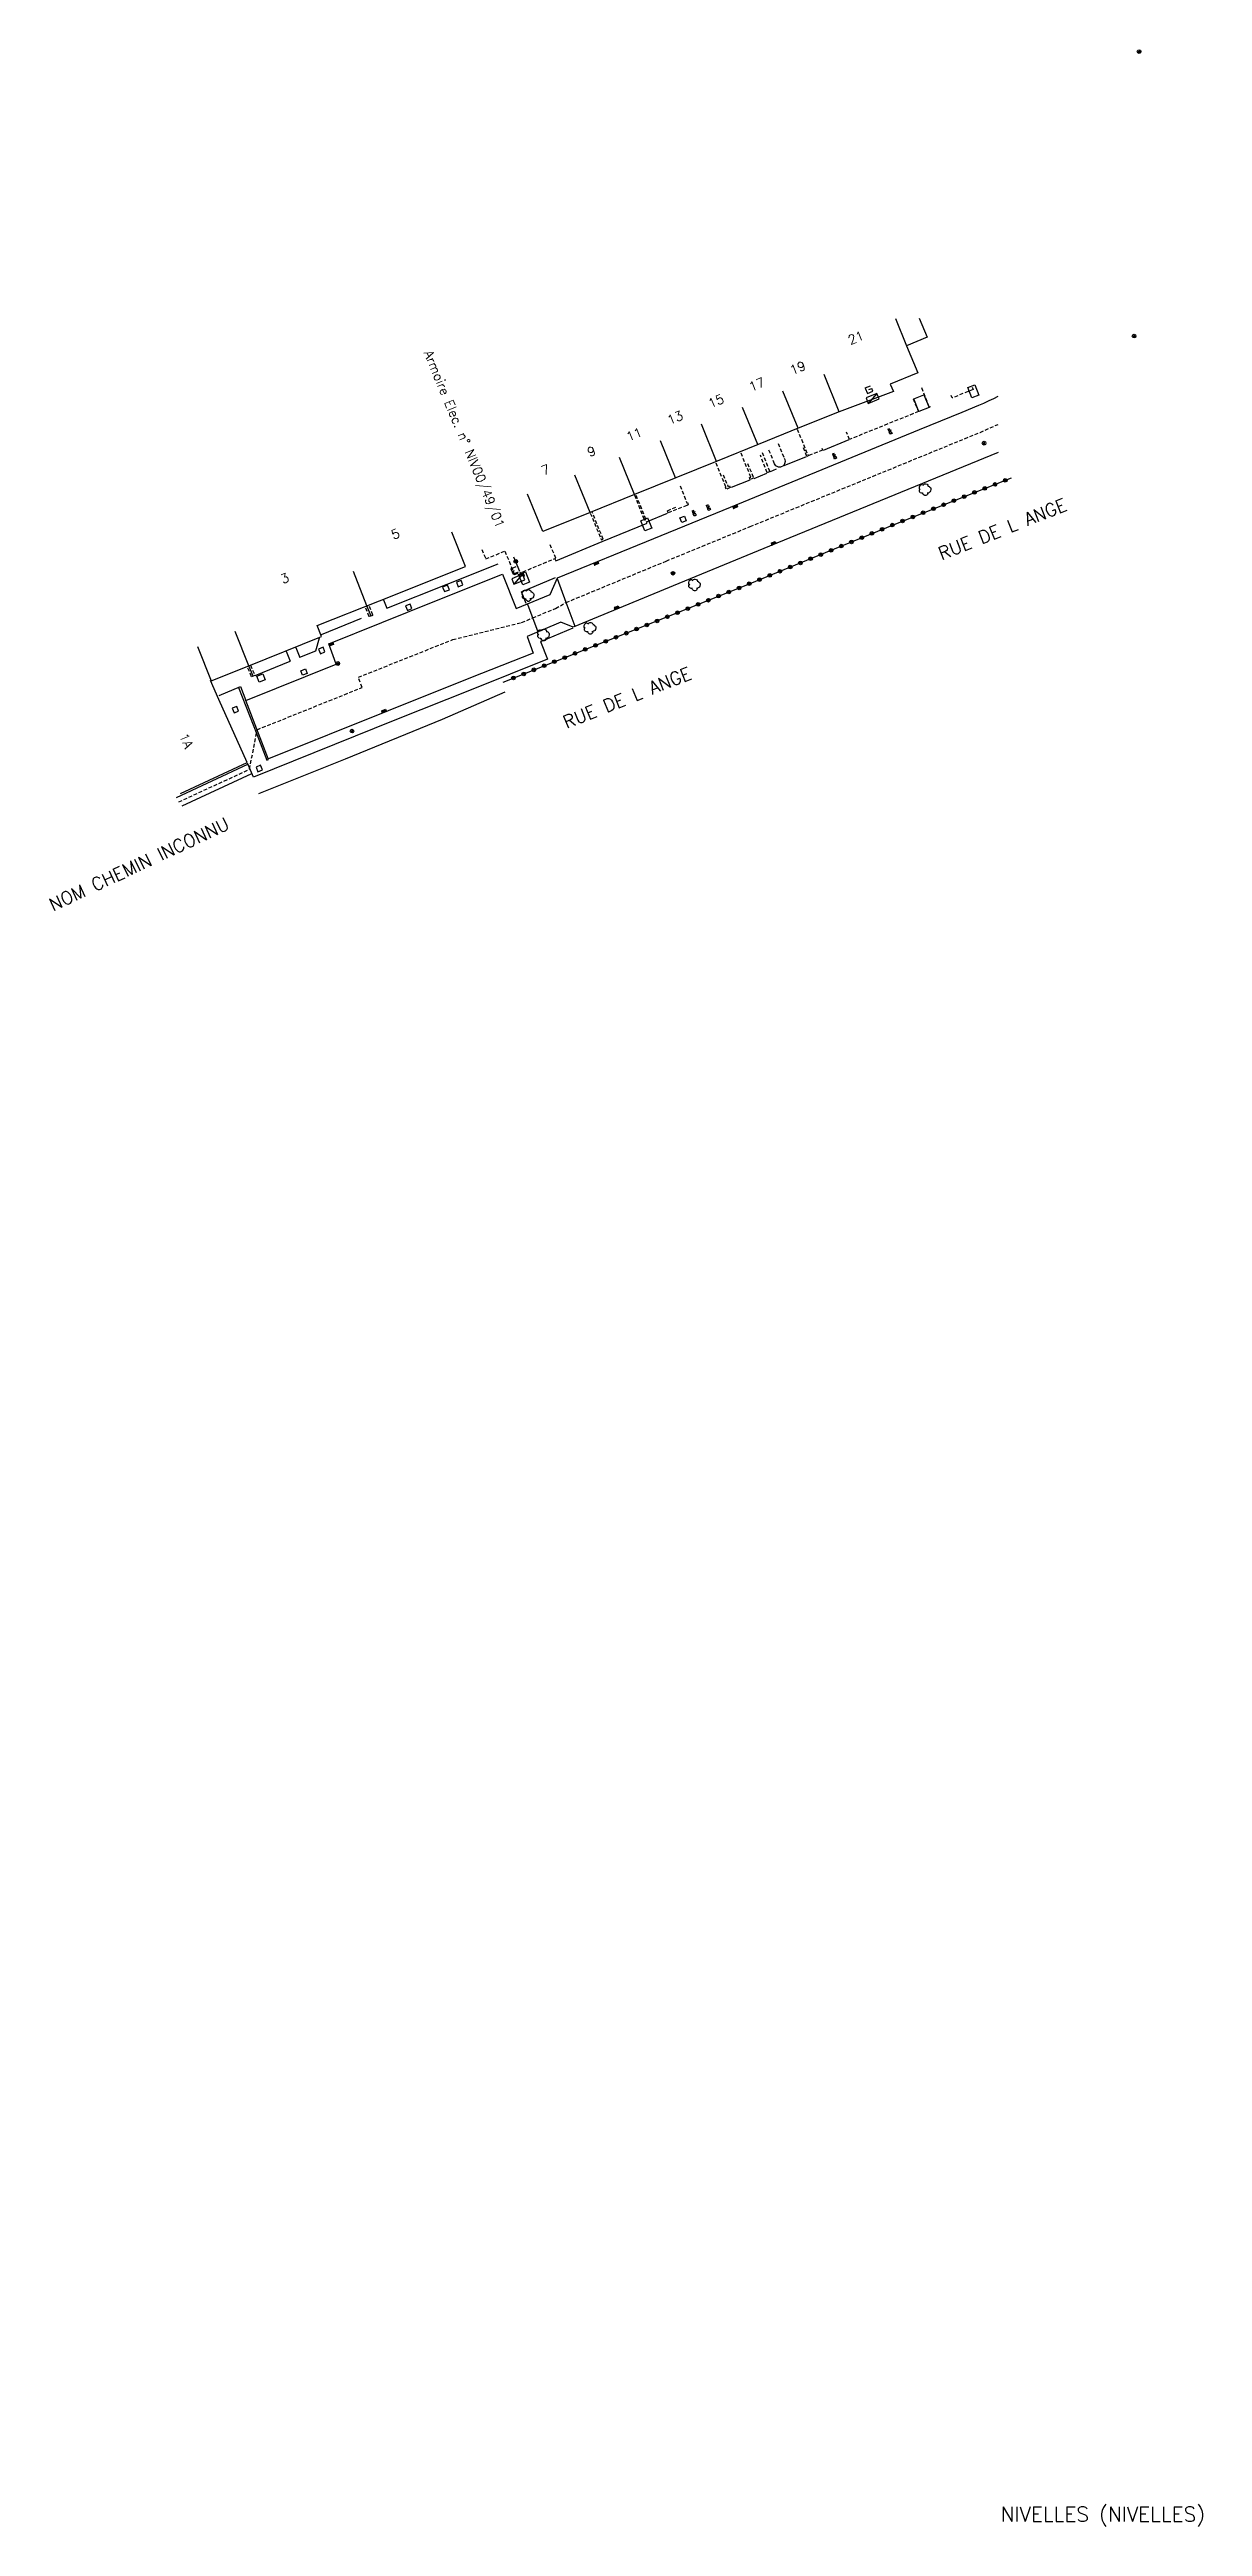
# Model space of a CAD drawing. Header units: millimetres. Extents: x 146014 to 146986, y 143000 to 143489.
# Drawn here: x 146383.9 to 146540.5, y 143012.9 to 143349.4 of the extents above; entities that cross this region are included whole.
import ezdxf
from ezdxf.enums import TextEntityAlignment as Align

# ---------------------------------------------------------------- set-up
doc = ezdxf.new("R2010")
doc.units = ezdxf.units.MM
doc.linetypes.add('DASHED', pattern=[0.75, 0.5, -0.25])
doc.layers.get('0').update_dxf_attribs({"linetype": 'CONTINUOUS'})
for name, color, linetype in [('w0001', 6, 'DASHED'), ('w0003', 5, 'CONTINUOUS'), ('w0008', 7, 'CONTINUOUS'), ('w0014', 7, 'CONTINUOUS'), ('W0016', 2, 'CONTINUOUS'), ('W0017', 7, 'CONTINUOUS'), ('W0070', 7, 'DASHED'), ('W0071', 7, 'CONTINUOUS'), ('w0100', 7, 'CONTINUOUS'), ('w0103', 1, 'CONTINUOUS'), ('W0106', 7, 'CONTINUOUS'), ('w0112', 1, 'DASHED'), ('W0113', 2, 'DASHED'), ('W0211', 2, 'CONTINUOUS'), ('w0300', 7, 'CONTINUOUS'), ('W0322', 7, 'CONTINUOUS'), ('w0400', 7, 'CONTINUOUS'), ('w0421', 7, 'CONTINUOUS'), ('w0425', 7, 'CONTINUOUS'), ('w0430', 7, 'CONTINUOUS'), ('W0432', 7, 'CONTINUOUS'), ('w0856', 7, 'CONTINUOUS'), ('w0980', 7, 'CONTINUOUS'), ('w0989', 7, 'CONTINUOUS'), ('w0991', 7, 'CONTINUOUS'), ('w1102', 7, 'CONTINUOUS'), ('W1338', 7, 'CONTINUOUS'), ('W1471', 7, 'CONTINUOUS')]:
    doc.layers.add(name, color=color, linetype=linetype)
doc.styles.get("Standard").update_dxf_attribs({"font": 'romans.shx', "width": 0.85})

msp = doc.modelspace()

# ---------------------------------------------------------------- texts
at = {"layer": 'w0980'}
msp.add_text('NIVELLES (NIVELLES)', height=2, dxfattribs=at).set_placement((146513.08, 143014.59), align=Align.MIDDLE_LEFT)
at = {"layer": 'w0989'}
for s, rotation, p in [('RUE DE L ANGE', 21.7523, (146504.74, 143280.83)), ('RUE DE L ANGE', 21.7523, (146453.77, 143257.93)), ('NOM CHEMIN INCONNU', 24.9891, (146384, 143233.12))]:
    msp.add_text(s, height=1.75, rotation=rotation, dxfattribs=at).set_placement(p, align=Align.MIDDLE_LEFT)
at = {"layer": 'w0991'}
for s, rotation, p in [('21', 22.2809, (146493.67, 143309.67)), ('Armoire Elec. n° NIV00/49/01', 292.5, (146439.68, 143296.23)), ('19', 22.2809, (146485.77, 143305.57)), ('15', 22.2809, (146474.67, 143301.07)), ('17', 22.2809, (146480.2, 143303.32)), ('13', 22.2809, (146469.11, 143298.81)), ('9', 22.2809, (146457.75, 143294.23)), ('11', 22.2809, (146463.54, 143296.55)), ('7', 22.2809, (146451.52, 143291.73)), ('5', 22.2809, (146431.12, 143283.01)), ('3', 22.2809, (146416.1, 143277)), ('1A', 293.4159, (146401.91, 143255.25))]:
    msp.add_text(s, height=1.25, rotation=rotation, dxfattribs=at).set_placement(p, align=Align.CENTER)

# ---------------------------------------------------------------- blocks, each defined once
blk = doc.blocks.new('T856')
for p, q in [((-0.125, 0), (0.125, 0)), ((0, 0.125), (0, -0.125))]:
    blk.add_line(p, q)
blk.add_ellipse((0, 0), major_axis=(-0.177, 0.177), ratio=1, start_param=3.9269908, end_param=10.2101761)
blk = doc.blocks.new('T1471')
at = {"color": 0, "linetype": 'Continuous', "flags": 128}
blk.add_lwpolyline([(-0.75, -0.5), (-0.75, 0.5), (0.75, 0.5), (0.75, -0.5), (-0.75, -0.5)], dxfattribs=at)
blk = doc.blocks.new('T425')
for p, q in [((-0.15, 0.6), (0.15, 0.6)), ((-0.15, 0.6), (-0.15, 0.3)), ((-0.15, 0.3), (0.15, 0.3)), ((-0.15, 0.15), (0.15, 0.15)), ((-0.15, -0.15), (-0.15, 0.15)), ((0, 0.45), (0.15, 0.45)), ((0.15, 0.45), (0.15, 0.3)), ((0.15, 0.15), (0.15, -0.15)), ((0.15, -0.15), (-0.15, -0.15))]:
    blk.add_line(p, q)
blk.add_ellipse((0, 0), major_axis=(-0.106, 0.106), ratio=1, start_param=3.926991, end_param=10.210176)
blk = doc.blocks.new('T400')
for p, q in [((-0.15, 0.3), (0.15, 0.3)), ((-0.15, -0.25), (-0.15, 0.3)), ((-0.15, 0.15), (0.15, 0.15)), ((-0.15, 0), (0.15, 0)), ((0.15, 0.3), (0.15, -0.25)), ((-0.15, -0.15), (0.15, -0.15)), ((-0.15, -0.25), (-0.15, -0.3)), ((-0.15, -0.3), (0.15, -0.3)), ((0.15, -0.3), (0.15, -0.25))]:
    blk.add_line(p, q)
blk = doc.blocks.new('T300')
for p, q in [((-0.8, 0.51), (-0.86, 0.34)), ((-0.86, 0.34), (-0.86, 0.17)), ((-0.86, 0.17), (-0.74, 0.06)), ((-0.69, 0.63), (-0.8, 0.51)), ((-0.8, -0.06), (-0.74, 0.06)), ((-0.74, 0.06), (-0.69, 0.11)), ((-0.57, 0.69), (-0.69, 0.63)), ((-0.46, 0.69), (-0.57, 0.69)), ((-0.29, 0.63), (-0.46, 0.69)), ((-0.29, 0.63), (-0.17, 0.74)), ((-0.23, 0.57), (-0.29, 0.63)), ((-0.17, 0.74), (-0.06, 0.8)), ((-0.06, 0.8), (0.06, 0.8)), ((0.06, 0.8), (0.23, 0.74)), ((0.23, 0.74), (0.34, 0.63)), ((0.34, 0.63), (0.4, 0.51)), ((0.46, 0.46), (0.34, 0.46)), ((0.4, 0.51), (0.4, 0.46)), ((0.57, 0.4), (0.46, 0.46)), ((0.57, 0.4), (0.69, 0.29)), ((0.69, 0.29), (0.74, 0.17)), ((0.74, 0.06), (0.69, -0.17)), ((0.74, 0.17), (0.74, 0.06)), ((-0.8, -0.17), (-0.8, -0.06)), ((-0.8, -0.23), (-0.8, -0.17)), ((-0.74, -0.34), (-0.8, -0.23)), ((-0.69, -0.4), (-0.74, -0.34)), ((-0.51, -0.46), (-0.69, -0.4)), ((-0.4, -0.46), (-0.51, -0.46)), ((-0.4, -0.46), (-0.34, -0.46)), ((-0.34, -0.46), (-0.34, -0.4)), ((-0.34, -0.51), (-0.34, -0.46)), ((-0.29, -0.63), (-0.34, -0.51)), ((-0.17, -0.74), (-0.29, -0.63)), ((-0.06, -0.8), (-0.17, -0.74)), ((0.06, -0.8), (-0.06, -0.8)), ((0.17, -0.74), (0.06, -0.8)), ((0.23, -0.69), (0.17, -0.74)), ((0.29, -0.46), (0.23, -0.46)), ((0.29, -0.63), (0.23, -0.69)), ((0.46, -0.4), (0.29, -0.46)), ((0.34, -0.51), (0.29, -0.63)), ((0.34, -0.51), (0.34, -0.46)), ((0.57, -0.34), (0.46, -0.4)), ((0.63, -0.29), (0.57, -0.34)), ((0.69, -0.17), (0.63, -0.29))]:
    blk.add_line(p, q)
blk = doc.blocks.new('T432')
at = {"flags": 128}
for points in [[(0.8, 0.8), (-0.8, 0.8)], [(-0.8, 0.8), (-0.8, 0)], [(0.8, 0.8), (-0.8, 0)], [(-0.8, 0), (0.8, 0)], [(-0.4, 2.1), (-0.4, 1.3)], [(-0.4, 1.3), (0.4, 1.3)], [(-0.39, 2.1), (0.41, 2.1)], [(0, 1.7), (0.4, 1.7)], [(0.4, 1.3), (0.4, 1.7)], [(0.8, 0), (0.8, 0.8)]]:
    blk.add_lwpolyline(points, dxfattribs=at)
blk = doc.blocks.new('T430')
at = {"flags": 128}
for points in [[(0.8, 0.8), (-0.8, 0.8)], [(-0.8, 0.8), (-0.8, 0)], [(0.8, 0.8), (-0.8, 0)], [(-0.8, 0), (0.8, 0)], [(-0.4, 2.1), (0.4, 2.1)], [(-0.4, 2.1), (-0.4, 1.3)], [(-0.4, 1.7), (0, 1.7)], [(-0.4, 1.3), (0.4, 1.3)], [(0.8, 0), (0.8, 0.8)]]:
    blk.add_lwpolyline(points, dxfattribs=at)
blk = doc.blocks.new('t322o')
at = {"color": 0, "linetype": 'Continuous'}
for radius in [0.25, 0.15]:
    blk.add_circle((0, 0), radius, dxfattribs=at)

# ---------------------------------------------------------------- linework, layer by layer
at = {"layer": 'w0001'}
msp.add_lwpolyline([(146411.07, 143251.64), (146412.11, 143257), (146426.37, 143262.73), (146425.85, 143264.12), (146438.67, 143269.23), (146448.03, 143271.56), (146448.03, 143271.56), (146449.53, 143272.19), (146452.64, 143273.47), (146454.07, 143274.28), (146467.67, 143279.91), (146479.05, 143284.58), (146510.3, 143297.39), (146512.74, 143298.47)], dxfattribs=at)
at = {"layer": 'w0003'}
for points in [[(146409.59, 143262.75), (146412.07, 143256.38), (146413.4, 143252.88)], [(146413.4, 143252.88), (146413.66, 143252.97), (146412.3, 143256.46), (146410.56, 143260.97)]]:
    msp.add_lwpolyline(points, dxfattribs=at)
at = {"layer": 'w0008'}
for points in [[(146406.93, 143261.64), (146409.85, 143262.86), (146410.56, 143260.97), (146422.85, 143265.9), (146421.82, 143268.67), (146436.26, 143274.44), (146445.43, 143278.13), (146447.29, 143273.45), (146451.91, 143275.35), (146452.88, 143277.62), (146465.99, 143282.97), (146476.4, 143287.24), (146502.08, 143297.76), (146507.86, 143300.14), (146509.29, 143300.73), (146509.58, 143300.85), (146510.15, 143301.09), (146510.79, 143301.36), (146511.17, 143301.53), (146511.55, 143301.71), (146512.15, 143302), (146512.74, 143302.3)], [(146512.74, 143294.64), (146481.71, 143281.92), (146469.36, 143276.85), (146455.03, 143270.94), (146453.37, 143271.6), (146448.77, 143269.67), (146449.59, 143267.41), (146441.08, 143264.03), (146429.88, 143259.56), (146413.66, 143253.03)]]:
    msp.add_lwpolyline(points, dxfattribs=at)
at = {"layer": 'w0014'}
for points in [[(146492.46, 143296.36), (146488.97, 143294.94)], [(146482.59, 143292.39), (146481.79, 143292.03)], [(146486.67, 143294.06), (146483.65, 143292.82)], [(146479.01, 143290.91), (146476.47, 143289.9)], [(146452.54, 143280.22), (146452.68, 143279.95), (146458.98, 143282.57), (146465.07, 143285.07), (146465, 143285.25), (146467.86, 143286.43)], [(146429.72, 143273.51), (146437.91, 143276.78), (146444.85, 143279.54)], [(146448.64, 143274.15), (146447.99, 143275.74), (146452.65, 143277.68)], [(146420.86, 143269.94), (146426.3, 143272.14)], [(146454.99, 143270.78), (146450.7, 143269), (146450.61, 143268.96), (146451.54, 143266.59), (146441.41, 143262.5), (146430.81, 143258.28), (146411.63, 143250.55), (146410.79, 143252.47)], [(146417.9, 143266.83), (146420.09, 143267.69), (146420.59, 143269.48)], [(146411.84, 143264.38), (146416.6, 143266.31)]]:
    msp.add_lwpolyline(points, dxfattribs=at)
at = {"layer": 'W0016'}
for points in [[(146452.87, 143277.52), (146454.04, 143274.34), (146455.26, 143271.04)], [(146448.83, 143274.07), (146450.24, 143270.3)]]:
    msp.add_lwpolyline(points, dxfattribs=at)
at = {"layer": 'W0017'}
for points in [[(146429.25, 143274.65), (146429.73, 143273.51)], [(146417.35, 143268.18), (146417.9, 143266.82)], [(146416.05, 143267.66), (146416.6, 143266.31)]]:
    msp.add_lwpolyline(points, dxfattribs=at)
at = {"layer": 'W0070'}
msp.add_lwpolyline([(146401.48, 143247.18), (146411.07, 143251.64)], dxfattribs=at)
at = {"layer": 'W0071'}
for points in [[(146410.81, 143252.27), (146401.09, 143247.75)], [(146411.33, 143251), (146401.86, 143246.62)]]:
    msp.add_lwpolyline(points, dxfattribs=at)
at = {"layer": 'w0100'}
for points in [[(146500.32, 143309.16), (146501.83, 143305.48), (146498.09, 143303.92), (146498.52, 143302.96), (146491.17, 143300.19), (146485.81, 143298.04), (146480.16, 143295.74), (146474.6, 143293.48), (146463.37, 143288.93), (146457.33, 143286.52), (146450.9, 143283.94), (146448.84, 143289)], [(146410.97, 143265.69), (146420.62, 143269.55), (146420.86, 143269.65), (146420.27, 143271.13), (146428.72, 143274.52), (146440.4, 143279.18), (146438.55, 143283.83)], [(146401.67, 143248.31), (146410.77, 143252.52), (146406.92, 143261.12), (146405.75, 143263.66)]]:
    msp.add_lwpolyline(points, dxfattribs=at)
at = {"layer": 'w0103'}
for points in [[(146502.04, 143312.88), (146503.09, 143310.31), (146500.32, 143309.16)], [(146404, 143268.29), (146405.84, 143263.65), (146410.97, 143265.69)]]:
    msp.add_lwpolyline(points, dxfattribs=at)
at = {"layer": 'W0106'}
msp.add_lwpolyline([(146502.68, 143302.5), (146503.38, 143300.78), (146501.99, 143300.22), (146501.29, 143301.94)], close=True, dxfattribs=at)
msp.add_lwpolyline([(146481.31, 143291.8), (146479.57, 143291.08)], dxfattribs=at)
at = {"layer": 'w0112'}
for points in [[(146501.22, 143301.94), (146501.93, 143300.21), (146492.67, 143296.47), (146492.55, 143296.42), (146492.15, 143297.42)], [(146502.33, 143303.46), (146503.39, 143300.84), (146503.57, 143300.91)], [(146509.24, 143303.53), (146509.37, 143303.21), (146506.51, 143302.06), (146506.38, 143302.38)], [(146482.88, 143295.89), (146483.69, 143293.86), (146483.77, 143293.68), (146483.81, 143293.41), (146483.75, 143293.12), (146483.63, 143292.93), (146483.49, 143292.79), (146483.29, 143292.69), (146483.2, 143292.66), (146482.94, 143292.65), (146482.57, 143292.83), (146482.37, 143293.12), (146481.56, 143295.14)], [(146485.45, 143297.83), (146486.95, 143294.2), (146486.79, 143294.13), (146486.3, 143295.34)], [(146488.8, 143295.22), (146488.91, 143294.96), (146487, 143294.25), (146486.96, 143294.34)], [(146475.41, 143291.64), (146476.05, 143290.05), (146476.28, 143290.13), (146476.36, 143289.88), (146475.82, 143289.66), (146475.71, 143289.96), (146475.76, 143289.98), (146474.41, 143293.31)], [(146478.72, 143293.17), (146479.53, 143291.17), (146479.09, 143290.99), (146478.99, 143291.24), (146479.16, 143291.31), (146477.81, 143294.63)], [(146480.7, 143294.67), (146481.63, 143292.27), (146481.72, 143292.03), (146481.54, 143291.96), (146481.38, 143291.9), (146480.46, 143294.29)], [(146486.94, 143294.23), (146486.95, 143294.2)], [(146463.35, 143288.88), (146464.7, 143285.48), (146464.9, 143285.58), (146463.54, 143288.98), (146463.54, 143288.98)], [(146469.54, 143290.13), (146470.49, 143287.83), (146470.54, 143287.85), (146470.66, 143287.55), (146470.46, 143287.47), (146467.95, 143286.45), (146467.83, 143286.75), (146469.08, 143287.26)], [(146457.36, 143286.43), (146458.85, 143282.79), (146459.1, 143282.89), (146457.61, 143286.53)], [(146427.32, 143273.78), (146427.82, 143272.53), (146427.82, 143272.53), (146427.34, 143272.35), (146426.82, 143273.66)], [(146411.2, 143265.78), (146411.79, 143264.38), (146411.34, 143264.2), (146410.74, 143265.6)]]:
    msp.add_lwpolyline(points, dxfattribs=at)
at = {"layer": 'W0113'}
msp.add_lwpolyline([(146442.6, 143281.48), (146443.16, 143280.21), (146445.75, 143281.26), (146447.07, 143278.07), (146448.02, 143278.41), (146448.21, 143277.86), (146448.42, 143277.87), (146448.2, 143278.45), (146452.68, 143280.29), (146451.91, 143282.12)], dxfattribs=at)
at = {"layer": 'W0211'}
msp.add_lwpolyline([(146412.34, 143248.33), (146424.09, 143253.06), (146437.29, 143258.43), (146445.81, 143262.12)], dxfattribs=at)
at = {"layer": 'W0322'}
msp.add_lwpolyline([(146445.52, 143263.47), (146466.97, 143271.99), (146479.07, 143276.87), (146486.78, 143280.02), (146489.29, 143281.05), (146498.84, 143284.98), (146514.56, 143291.2)], dxfattribs=at)
at = {"layer": 'w0421'}
for points in [[(146469.51, 143285.77), (146470.13, 143286.01), (146470.39, 143285.39), (146469.77, 143285.14)], [(146437.3, 143276.36), (146437.57, 143275.75), (146438.21, 143276.01), (146437.95, 143276.62)], [(146439.16, 143277.03), (146439.43, 143276.42), (146440.06, 143276.66), (146439.8, 143277.27)], [(146432.26, 143273.81), (146432.52, 143273.21), (146433.11, 143273.44), (146432.89, 143274.05)], [(146421.07, 143268.19), (146420.44, 143267.95), (146420.69, 143267.32), (146421.31, 143267.58)], [(146418.66, 143265.27), (146418.9, 143264.65), (146418.28, 143264.41), (146418.03, 143265.01)], [(146412.4, 143263.46), (146412.07, 143264.28), (146412.86, 143264.6), (146413.2, 143263.78), (146413.2, 143263.78)], [(146408.72, 143259.91), (146408.96, 143259.28), (146409.57, 143259.53), (146409.34, 143260.13)], [(146412.2, 143251.28), (146412.82, 143251.55), (146412.57, 143252.2), (146411.95, 143251.92)]]:
    msp.add_lwpolyline(points, close=True, dxfattribs=at)
at = {"layer": 'w1102'}
for points in [[(146498.81, 143312.84), (146500.32, 143309.16)], [(146491.17, 143300.19), (146489.11, 143305.24)], [(146485.58, 143297.95), (146483.53, 143302.99)], [(146474.52, 143293.45), (146472.47, 143298.5)], [(146480.11, 143295.72), (146478.05, 143300.76)], [(146468.95, 143291.19), (146466.9, 143296.24)], [(146463.37, 143288.93), (146461.31, 143293.99)], [(146457.33, 143286.52), (146455.27, 143291.57)], [(146427.58, 143272.44), (146427.02, 143273.84), (146425.18, 143278.49)], [(146411.57, 143264.29), (146410.97, 143265.69), (146409.12, 143270.34)]]:
    msp.add_lwpolyline(points, dxfattribs=at)
at = {"layer": 'W1338'}
msp.add_lwpolyline([(146447.8, 143278.47), (146446.99, 143280.45)], dxfattribs=at)

# ---------------------------------------------------------------- block references
at = {"layer": 'w0300'}
for p in [(146502.87, 143289.59), (146448.93, 143275.22), (146471.55, 143276.65), (146457.35, 143270.77), (146451.04, 143269.85)]:
    msp.add_blockref('T300', p, dxfattribs=at)
at = {"layer": 'W0322'}
for p, rotation in [((146506.75, 143288.11), 21.5874126288204), ((146508.14, 143288.66), 21.5874126288204), ((146509.54, 143289.22), 21.5874126288204), ((146510.93, 143289.77), 21.5874126288204), ((146512.33, 143290.32), 21.5874126288204), ((146513.72, 143290.87), 21.5874126288204), ((146498.38, 143284.79), 22.39833322813756), ((146499.77, 143285.35), 21.5874126288204), ((146501.17, 143285.9), 21.5874126288204), ((146502.56, 143286.46), 21.5874126288204), ((146503.96, 143287.01), 21.5874126288204), ((146505.35, 143287.56), 21.5874126288204), ((146490.06, 143281.36), 22.39833322813756), ((146491.45, 143281.94), 22.39833322813756), ((146492.83, 143282.51), 22.39833322813756), ((146494.22, 143283.08), 22.39833322813756), ((146495.61, 143283.65), 22.39833322813756), ((146496.99, 143284.22), 22.39833322813756), ((146481.73, 143277.96), 22.24253147968572), ((146483.12, 143278.53), 22.24253147968572), ((146484.51, 143279.09), 22.24253147968572), ((146485.89, 143279.66), 22.24253147968572), ((146487.28, 143280.23), 22.19397106401027), ((146488.67, 143280.79), 22.19397106401027), ((146473.39, 143274.58), 21.96711874864528), ((146474.78, 143275.14), 21.96711874864528), ((146476.17, 143275.7), 21.96711874864528), ((146477.56, 143276.26), 21.96711874864528), ((146478.95, 143276.82), 21.96711874864528), ((146480.34, 143277.39), 22.24253147968572), ((146465.04, 143271.22), 21.65359538954867), ((146466.43, 143271.78), 21.65359538954867), ((146467.82, 143272.33), 21.96711874864528), ((146469.21, 143272.89), 21.96711874864528), ((146470.61, 143273.46), 21.96711874864528), ((146472, 143274.02), 21.96711874864528), ((146456.67, 143267.9), 21.65359538954867), ((146458.07, 143268.45), 21.65359538954867), ((146459.46, 143269.01), 21.65359538954867), ((146460.85, 143269.56), 21.65359538954867), ((146462.25, 143270.11), 21.65359538954867), ((146463.64, 143270.67), 21.65359538954867), ((146448.31, 143264.58), 21.65359538954867), ((146449.7, 143265.13), 21.65359538954867), ((146451.1, 143265.69), 21.65359538954867), ((146452.49, 143266.24), 21.65359538954867), ((146453.88, 143266.79), 21.65359538954867), ((146455.28, 143267.35), 21.65359538954867), ((146446.91, 143264.03), 21.65359538954867)]:
    msp.add_blockref('t322o', p, dxfattribs=dict(at, rotation=rotation))
at = {"layer": 'w0400'}
for p, rotation in [((146477.03, 143287.29), 292.28094), ((146482.24, 143282.32), 292.28094), ((146458.15, 143279.59), 292.20741), ((146460.93, 143273.56), 292.20741), ((146422.16, 143268.61), 291.5084130919834), ((146429.33, 143259.52), 291.50838)]:
    msp.add_blockref('T400', p, dxfattribs=dict(at, rotation=rotation))
at = {"layer": 'w0425'}
for p, rotation in [((146498.15, 143297.32), 22.28094258112039), ((146490.61, 143293.96), 22.28094258112039), ((146471.54, 143286.21), 22.30946555170319), ((146473.48, 143286.97), 22.30946555170319)]:
    msp.add_blockref('T425', p, dxfattribs=dict(at, rotation=rotation))
at = {"layer": 'w0430', "rotation": 22.32924013924894}
msp.add_blockref('T430', (146447.72, 143277.07), dxfattribs=at)
at = {"layer": 'W0432', "rotation": 22.28094}
msp.add_blockref('T432', (146495.85, 143301.62), dxfattribs=at)
at = {"layer": 'w0856'}
for p in [(146531.9, 143349.12), (146531.22, 143310.46), (146510.84, 143295.92), (146468.59, 143278.24), (146423.06, 143265.99), (146424.99, 143256.81)]:
    msp.add_blockref('T856', p, dxfattribs=at)
at = {"layer": 'W1338', "rotation": 112.2405568238278}
msp.add_blockref('t322o', (146447.23, 143279.86), dxfattribs=at)
at = {"layer": 'W1471'}
for p, rotation in [((146509.38, 143302.97), 290.7), ((146464.95, 143284.88), 292.4999999999999), ((146448.36, 143277.56), 292.4999999999999)]:
    msp.add_blockref('T1471', p, dxfattribs=dict(at, rotation=rotation))

msp.set_redraw_order([(e.dxf.handle, doc.entitydb.next_handle()) for e in msp.query("TEXT MTEXT ATTDEF DIMENSION ARC_DIMENSION")])  # texts and dimensions are drawn at this point

doc.saveas('drawing.dxf')
